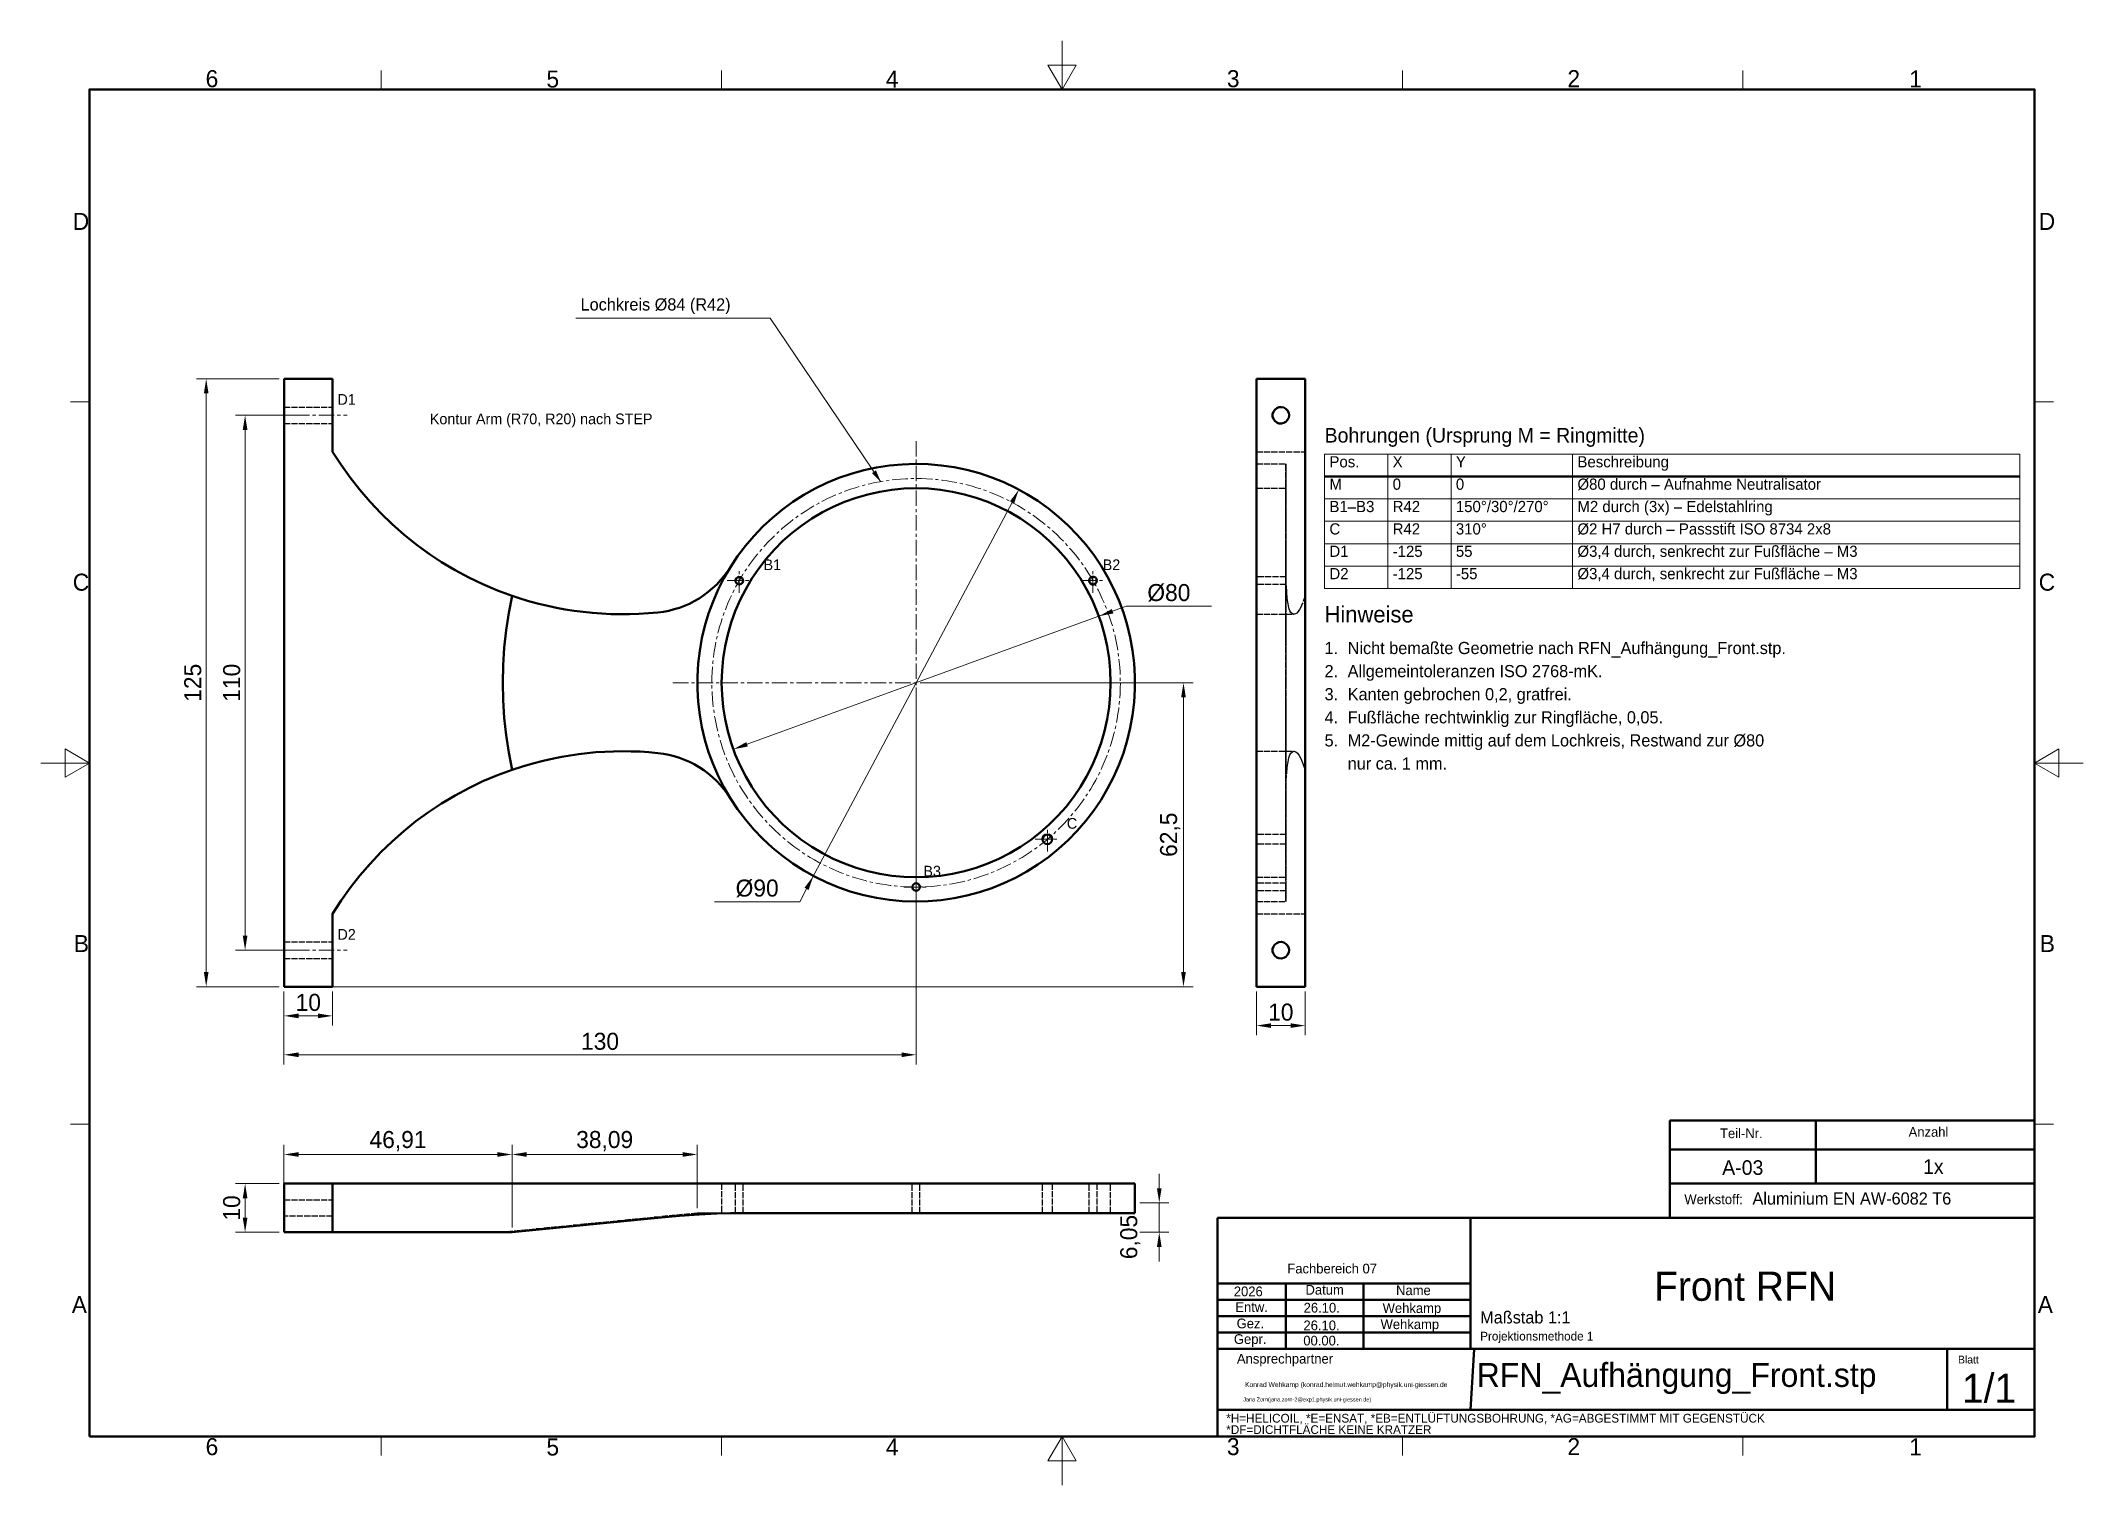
# Model space of a CAD drawing. Header units: metres. Extents: x 0 to 420, y 0 to 297.
import ezdxf
from ezdxf.enums import TextEntityAlignment as Align

# ---------------------------------------------------------------- set-up
doc = ezdxf.new("R2010")
doc.units = ezdxf.units.M
doc.linetypes.add('CENTER', pattern=[5.08, 3.175, -0.635, 0.635, -0.635])
doc.linetypes.add('DASHED', pattern=[1.524, 1.27, -0.254])
for name, color, linetype, lineweight in [('DUENN', 7, 'CONTINUOUS', 18), ('MASS', 7, 'CONTINUOUS', 18), ('MITTE', 7, 'CENTER', 18), ('RAHMEN', 7, 'CONTINUOUS', 50), ('SICHT', 7, 'CONTINUOUS', 50), ('TEXT', 7, 'CONTINUOUS', 25), ('VERDECKT', 7, 'DASHED', 25)]:
    doc.layers.add(name, color=color, linetype=linetype, lineweight=lineweight)
doc.dimstyles.new('ISO_HZ', dxfattribs={"dimtxt": 3.5, "dimasz": 3, "dimexe": 2, "dimexo": 1, "dimgap": 1, "dimtad": 1, "dimtxsty": 'Standard', "dimcen": 2.5, "dimclrd": 7, "dimclre": 7, "dimclrt": 7, "dimazin": 3, "dimtfac": 1, "dimtmove": 0, "dimatfit": 3, "dimlwd": 18, "dimlwe": 18})

msp = doc.modelspace()

# ---------------------------------------------------------------- texts
at = {"layer": 'TEXT'}
for s, height, p in [('Lochkreis %%c84 (R42)', 2.5, (111, 240.8)), ('D1', 2.2, (61, 221.5)), ('Kontur Arm (R70, R20) nach STEP', 2.2, (80.005, 217.5)), ('Bohrungen (Ursprung M = Ringmitte)', 3, (264, 213.5)), ('Pos.', 2.3, (265, 208.6)), ('X', 2.3, (278, 208.6)), ('Y', 2.3, (291, 208.6)), ('Beschreibung', 2.3, (316, 208.6)), ('M', 2.3, (265, 204)), ('0', 2.3, (278, 204)), ('0', 2.3, (291, 204)), ('%%c80 durch – Aufnahme Neutralisator', 2.3, (316, 204)), ('B1–B3', 2.3, (265, 199.4)), ('R42', 2.3, (278, 199.4)), ('150°/30°/270°', 2.3, (291, 199.4)), ('M2 durch (3x) – Edelstahlring', 2.3, (316, 199.4)), ('C', 2.3, (265, 194.8)), ('R42', 2.3, (278, 194.8)), ('310°', 2.3, (291, 194.8)), ('%%c2 H7 durch – Passstift ISO 8734 2x8', 2.3, (316, 194.8)), ('-125', 2.3, (278, 190.2)), ('%%c3,4 durch, senkrecht zur Fußfläche – M3', 2.3, (316, 190.2)), ('B1', 2.2, (148.627, 187.5)), ('B2', 2.2, (218.373, 187.5)), ('D1', 2.3, (265, 190.2)), ('55', 2.3, (291, 190.2)), ('D2', 2.3, (265, 185.6)), ('-125', 2.3, (278, 185.6)), ('-55', 2.3, (291, 185.6)), ('%%c3,4 durch, senkrecht zur Fußfläche – M3', 2.3, (316, 185.6)), ('C', 2.2, (210.997, 134.326)), ('B3', 2.2, (181.5, 124.5)), ('D2', 2.2, (61, 111.5)), ('Maßstab 1:1', 2.5, (296, 32.5)), ('Projektionsmethode 1', 1.8, (296, 29.2))]:
    msp.add_text(s, height=height, dxfattribs=at).set_placement(p, align=Align.BOTTOM_LEFT)
for s, height, p in [('Hinweise', 3.375, (264, 177.4)), ('1.', 2.5, (264, 170.9)), ('Nicht bemaßte Geometrie nach RFN_Aufhängung_Front.stp.', 2.5, (268.75, 170.9)), ('2.', 2.5, (264, 166.15)), ('Allgemeintoleranzen ISO 2768-mK.', 2.5, (268.75, 166.15)), ('3.', 2.5, (264, 161.4)), ('Kanten gebrochen 0,2, gratfrei.', 2.5, (268.75, 161.4)), ('4.', 2.5, (264, 156.65)), ('Fußfläche rechtwinklig zur Ringfläche, 0,05.', 2.5, (268.75, 156.65)), ('5.', 2.5, (264, 151.9)), ('M2-Gewinde mittig auf dem Lochkreis, Restwand zur %%c80', 2.5, (268.75, 151.9)), ('nur ca. 1 mm.', 2.5, (268.75, 147.15))]:
    msp.add_text(s, height=height, dxfattribs=at).set_placement(p)
at = {"layer": 'TEXT', "attachment_point": 1}
for s, insert, char_height in [('6', (33.883, 290.965), 3.5), ('5', (103.975, 290.9), 3.5), ('4', (173.779, 290.9), 3.5), ('3', (243.911, 290.974), 3.5), ('2', (313.939, 290.974), 3.5), ('1', (384.21, 290.911), 3.5), ('D', (6.568, 261.625), 3.5), ('D', (410.868, 261.625), 3.5), ('C', (6.559, 187.437), 3.5), ('C', (410.859, 187.437), 3.5), ('B', (6.782, 113.125), 3.5), ('B', (411.082, 113.125), 3.5), ('Teil-Nr.', (345.323, 73.355), 2), ('Anzahl', (384.103, 73.644), 2), ('A-03', (345.768, 66.806), 3), ('1x', (387.068, 67), 3), ('Werkstoff:', (337.994, 59.778), 2), ('Aluminium EN AW-6082 T6', (352, 60.2), 2.5), ('Fachbereich 07', (256.343, 45.537), 2), ('Front RFN', (331.746, 43.907), 6), ('A', (6.361, 38.875), 3.5), ('2026', (245.332, 40.844), 2), ('Datum', (260.074, 41.177), 2), ('Name', (278.698, 41.076), 2), ('A', (410.661, 38.875), 3.5), ('Entw.', (245.645, 37.614), 2), ('Gez.', (245.91, 34.253), 2), ('26.10.', (259.659, 33.854), 2), ('26.10.', (259.694, 37.488), 2), ('Wehkamp', (275.515, 34.089), 2), ('Wehkamp', (275.942, 37.409), 2), ('Gepr.', (245.351, 31.036), 2), ('00.00.', (259.625, 30.72), 2), ('Ansprechpartner', (245.973, 27.003), 2), ('RFN_Aufhängung_Front.stp', (295.297, 25.117), 4.91453), ('Blatt', (394.26, 26.62), 1.6), ('Konrad Wehkamp (konrad.helmut.wehkamp@physik.uni-giessen.de', (247.636, 21.186), 1), ('1/1', (395.075, 22.945), 6), ('Jana Zorn(jana.zorn-2@exp1.physik.uni-giessen.de)', (247.263, 18.031), 0.82), ('*H=HELICOIL, *E=ENSAT, *EB=ENTLÜFTUNGSBOHRUNG, *AG=ABGESTIMMT MIT GEGENSTÜCK', (243.778, 14.667), 1.8), ('*DF=DICHTFLÄCHE KEINE KRATZER', (243.778, 12.319), 1.8), ('6', (33.883, 9.665), 3.5), ('5', (103.975, 9.6), 3.5), ('4', (173.779, 9.6), 3.5), ('3', (243.911, 9.674), 3.5), ('2', (313.939, 9.674), 3.5), ('1', (384.21, 9.611), 3.5)]:
    msp.add_mtext(s, dxfattribs=dict(at, insert=insert, char_height=char_height))

# ---------------------------------------------------------------- blocks, each defined once
blk = doc.blocks.new('_CLOSEDFILLED')
at = {"color": 0, "linetype": 'BYBLOCK'}
blk.add_solid([(-1, 0.16), (0, 0), (-1, -0.16)], dxfattribs=at)
blk = doc.blocks.new('*D8')
at = {"color": 7, "lineweight": 18}
for p, q in [((230, 61.05), (230, 64.05)), ((226, 58.05), (232, 58.05)), ((230, 52), (230, 58.05)), ((226, 52), (232, 52)), ((230, 49), (230, 46))]:
    blk.add_line(p, q, dxfattribs=at)
at = {"layer": 'Defpoints'}
for p in [(225, 58.05), (225, 52), (230, 52)]:
    blk.add_point(p, dxfattribs=at)
at = {"layer": 'MASS', "color": 7, "xscale": 3, "yscale": 3}
for p, rotation in [((230, 58.05), 270), ((230, 52), 90)]:
    blk.add_blockref('_CLOSEDFILLED', p, dxfattribs=dict(at, rotation=rotation))
at = {"layer": 'MASS', "color": 7, "insert": (224.05, 51.02), "char_height": 3.5, "attachment_point": 5, "rotation": 90}
blk.add_mtext('6,05', dxfattribs=at)

# ---------------------------------------------------------------- dimensions: what is measured, and where the dimension line sits
at = {"layer": 'MASS'}
for base, p1, p2 in [((34.005, 102.5), (50, 102.5), (50, 227.5)), ((42.005, 110), (55, 110), (55, 220)), ((234.985, 102.5), (50, 102.5), (180, 165)), ((42.005, 52), (50.005, 52), (50.005, 62))]:
    msp.add_linear_dim(base=base, p1=p1, p2=p2, angle=90, dimstyle='ISO_HZ', override={"dimdec": 2, "dimlfac": 1}, dxfattribs=at).render()
for p1, p2, text in [((201.126, 204.733), (158.874, 125.267), '%%c90'), ((142.412, 151.319), (217.588, 178.681), '%%c80')]:
    msp.add_diameter_dim_2p(p1=p1, p2=p2, text=text, dimstyle='ISO_HZ', override={"dimtih": 0, "dimtoh": 1, "dimlfac": 1}, dxfattribs=at).render()
for base, p1, p2 in [((50, 88.5), (50, 102.5), (180, 165)), ((50, 96.5), (50, 102.5), (60, 102.5)), ((250, 94.5), (250, 102.5), (260, 102.5)), ((50, 68), (50, 52), (96.91, 52)), ((96.91, 68), (96.91, 52), (135, 55.95))]:
    msp.add_linear_dim(base=base, p1=p1, p2=p2, dimstyle='ISO_HZ', override={"dimdec": 2, "dimlfac": 1}, dxfattribs=at).render()
dim = msp.add_linear_dim(base=(230.005, 52), p1=(225.005, 52), p2=(225.005, 58.05), angle=90, dimstyle='ISO_HZ', override={"dimdec": 2, "dimlfac": 1}, dxfattribs=at)
dim.commit()
dim.dimension.update_dxf_attribs({"geometry": '*D8', "text_midpoint": (225.255, 55.025)})

# ---------------------------------------------------------------- linework, layer by layer
at = {"layer": 'DUENN'}
for p, q in [((264, 212), (407, 212)), ((264, 212), (264, 184.4)), ((277, 212), (277, 184.4)), ((290, 212), (290, 184.4)), ((315, 212), (315, 184.4)), ((407, 212), (407, 184.4)), ((264, 202.8), (407, 202.8)), ((264, 198.2), (407, 198.2)), ((264, 193.6), (407, 193.6)), ((264, 189), (407, 189)), ((264, 184.4), (407, 184.4))]:
    msp.add_line(p, q, dxfattribs=at)
for points in [[(210, 297), (210, 287), (207.113, 292), (212.887, 292), (210, 287)], [(70, 287), (70, 290.9)], [(140, 287), (140, 290.9)], [(280, 287), (280, 290.9)], [(350, 287), (350, 290.9)], [(10, 222.75), (6.1, 222.75)], [(410, 222.75), (413.9, 222.75)], [(0, 148.5), (10, 148.5), (5, 151.387), (5, 145.613), (10, 148.5)], [(420, 148.5), (410, 148.5), (415, 151.387), (415, 145.613), (410, 148.5)], [(10, 74.25), (6.1, 74.25)], [(410, 74.25), (413.9, 74.25)], [(70, 10), (70, 6.1)], [(140, 10), (140, 6.1)], [(210, 0), (210, 10), (207.113, 5), (212.887, 5), (210, 10)], [(280, 10), (280, 6.1)], [(350, 10), (350, 6.1)]]:
    msp.add_lwpolyline(points, dxfattribs=at)
at = {"layer": 'MASS'}
msp.add_lwpolyline([(172.707, 206.362), (150, 240), (110, 240)], dxfattribs=at)
msp.add_solid([(172.707, 206.362), (171.748, 208.671), (170.924, 208.115)], dxfattribs=at)
at = {"layer": 'MITTE'}
for p, q in [((47, 220), (63, 220)), ((180, 115), (180, 215)), ((141.127, 186), (146.127, 186)), ((143.627, 183.5), (143.627, 188.5)), ((213.873, 186), (218.873, 186)), ((216.373, 183.5), (216.373, 188.5)), ((130, 165), (230, 165)), ((206.997, 130.326), (206.997, 135.326)), ((204.497, 132.826), (209.497, 132.826)), ((177.5, 123), (182.5, 123)), ((180, 120.5), (180, 125.5)), ((47, 110), (63, 110))]:
    msp.add_line(p, q, dxfattribs=at)
msp.add_circle((180, 165), 42, dxfattribs=at)
at = {"layer": 'RAHMEN'}
for p, q in [((335, 55), (335, 75)), ((335, 75), (410, 75)), ((410, 75), (335, 75)), ((335, 75), (335, 69)), ((335, 75), (365, 75)), ((335, 62), (335, 75)), ((365, 75), (365, 62)), ((410, 75), (410, 55)), ((410, 69), (410, 75)), ((335, 62), (335, 69)), ((335, 69), (410, 69)), ((335, 69), (410, 69)), ((410, 69), (410, 62)), ((410, 62), (335, 62)), ((335, 62), (335, 55)), ((410, 62), (335, 62)), ((365, 62), (335, 62)), ((410, 55), (410, 62)), ((410, 55), (242, 55)), ((242, 55), (242, 10)), ((242, 55), (294, 55)), ((242, 41.5), (242, 55)), ((294, 28), (294, 55)), ((294, 55), (294, 41.5)), ((410, 55), (335, 55)), ((335, 55), (410, 55)), ((410, 10), (410, 55)), ((242, 41.5), (294, 41.5)), ((294, 41.5), (242, 41.5)), ((242, 41.5), (294, 41.5)), ((242, 28), (242, 41.5)), ((242, 41.5), (294, 41.5)), ((242, 38.125), (242, 41.5)), ((294, 38.125), (242, 38.125)), ((242, 38.125), (294, 38.125)), ((242, 34.75), (242, 38.125)), ((256, 28), (256, 41.5)), ((272, 28), (272, 41.5)), ((294, 41.5), (294, 28)), ((294, 41.5), (294, 38.125)), ((294, 38.125), (294, 34.75)), ((294, 34.75), (242, 34.75)), ((242, 34.75), (294, 34.75)), ((242, 31.375), (242, 34.75)), ((294, 34.75), (294, 31.375)), ((294, 31.375), (242, 31.375)), ((242, 31.375), (294, 31.375)), ((242, 28), (242, 31.375)), ((294, 31.375), (294, 28)), ((242, 28), (410, 28)), ((242, 28), (294, 28)), ((294, 28), (242, 28)), ((294, 28), (242, 28)), ((242, 28), (294, 28)), ((242, 15.5), (242, 28)), ((294.759, 27.954), (294, 15.5)), ((392, 15.5), (392, 28)), ((242, 15.5), (410, 15.5)), ((294, 15.5), (242, 15.5)), ((242, 10), (410, 10))]:
    msp.add_line(p, q, dxfattribs=at)
msp.add_lwpolyline([(10, 10), (10, 287), (410, 287), (410, 10), (10, 10)], dxfattribs=at)
at = {"layer": 'SICHT'}
msp.add_line((264, 207.4), (407, 207.4), dxfattribs=at)
for points in [[(50.005, 227.5), (50.005, 102.5)], [(60.005, 227.5), (50.005, 227.5)], [(60.005, 212.5), (60.005, 227.5)], [(250, 227.5), (250, 102.5)], [(250, 227.5), (260, 227.5)], [(260, 227.5), (260, 102.5)], [(256.7, 220), (256.624, 219.499), (256.405, 219.042), (256.06, 218.671), (255.621, 218.418), (255.127, 218.305), (254.622, 218.343), (254.15, 218.528), (253.754, 218.844), (253.468, 219.262), (253.319, 219.747), (253.319, 220.253), (253.468, 220.738), (253.754, 221.156), (254.15, 221.472), (254.622, 221.657), (255.127, 221.695), (255.621, 221.582), (256.06, 221.329), (256.405, 220.958), (256.624, 220.501), (256.7, 220)], [(96.909, 182.889), (93.891, 184.006), (90.928, 185.26), (88.026, 186.649), (85.191, 188.17), (82.428, 189.819), (79.745, 191.594), (77.145, 193.49), (74.636, 195.503), (72.222, 197.63), (69.908, 199.865), (67.699, 202.205), (65.6, 204.643), (63.615, 207.175), (61.749, 209.796), (60.005, 212.5)], [(141.799, 141.224), (143.279, 138.997), (144.888, 136.861), (146.621, 134.825), (148.472, 132.896), (150.434, 131.08), (152.501, 129.384), (154.664, 127.813), (156.918, 126.374), (159.252, 125.071), (161.66, 123.909), (164.133, 122.892), (166.662, 122.024), (169.238, 121.307), (171.851, 120.745), (174.494, 120.339), (177.156, 120.09), (179.828, 120), (182.501, 120.069), (185.165, 120.297), (187.811, 120.682), (190.429, 121.224), (193.01, 121.92), (195.546, 122.769), (198.026, 123.766), (200.443, 124.909), (202.788, 126.194), (205.053, 127.615), (207.229, 129.169), (209.309, 130.849), (211.285, 132.65), (213.151, 134.564), (214.9, 136.587), (216.526, 138.709), (218.023, 140.924), (219.386, 143.225), (220.609, 145.602), (221.69, 148.048), (222.623, 150.553), (223.406, 153.11), (224.035, 155.708), (224.509, 158.339), (224.826, 160.994), (224.985, 163.663), (224.985, 166.337), (224.826, 169.006), (224.509, 171.661), (224.035, 174.292), (223.406, 176.89), (222.623, 179.447), (221.69, 181.952), (220.609, 184.398), (219.386, 186.775), (218.023, 189.076), (216.526, 191.291), (214.9, 193.413), (213.151, 195.436), (211.285, 197.35), (209.309, 199.151), (207.229, 200.831), (205.053, 202.385), (202.788, 203.806), (200.443, 205.091), (198.026, 206.234), (195.546, 207.231), (193.01, 208.08), (190.429, 208.776), (187.811, 209.318), (185.165, 209.703), (182.501, 209.931), (179.828, 210), (177.156, 209.91), (174.494, 209.661), (171.851, 209.255), (169.238, 208.693), (166.662, 207.976), (164.133, 207.108), (161.66, 206.091), (159.252, 204.929), (156.918, 203.626), (154.664, 202.187), (152.501, 200.616), (150.434, 198.92), (148.472, 197.104), (146.621, 195.175), (144.888, 193.139), (143.279, 191.003), (141.799, 188.776)], [(220.005, 165), (219.926, 162.488), (219.689, 159.987), (219.296, 157.505), (218.748, 155.052), (218.047, 152.639), (217.196, 150.275), (216.198, 147.969), (215.057, 145.73), (213.778, 143.567), (212.366, 141.489), (210.825, 139.503), (209.164, 137.618), (207.387, 135.841), (205.502, 134.179), (203.516, 132.639), (201.438, 131.227), (199.275, 129.948), (197.036, 128.807), (194.73, 127.809), (192.366, 126.958), (189.952, 126.257), (187.5, 125.709), (185.018, 125.315), (182.517, 125.079), (180.005, 125), (177.493, 125.079), (174.992, 125.315), (172.51, 125.709), (170.057, 126.257), (167.644, 126.958), (165.28, 127.809), (162.974, 128.807), (160.735, 129.948), (158.572, 131.227), (156.493, 132.639), (154.508, 134.179), (152.623, 135.841), (150.846, 137.618), (149.184, 139.503), (147.644, 141.489), (146.232, 143.567), (144.953, 145.73), (143.812, 147.969), (142.814, 150.275), (141.963, 152.639), (141.262, 155.052), (140.713, 157.505), (140.32, 159.987), (140.084, 162.488), (140.005, 165), (140.084, 167.512), (140.32, 170.013), (140.713, 172.495), (141.262, 174.948), (141.963, 177.361), (142.814, 179.725), (143.812, 182.031), (144.953, 184.27), (146.232, 186.433), (147.644, 188.511), (149.184, 190.497), (150.846, 192.382), (152.623, 194.159), (154.508, 195.821), (156.493, 197.361), (158.572, 198.773), (160.735, 200.052), (162.974, 201.193), (165.28, 202.191), (167.644, 203.042), (170.057, 203.743), (172.51, 204.291), (174.992, 204.685), (177.493, 204.921), (180.005, 205), (182.517, 204.921), (185.018, 204.685), (187.5, 204.291), (189.952, 203.743), (192.366, 203.042), (194.73, 202.191), (197.036, 201.193), (199.275, 200.052), (201.438, 198.773), (203.516, 197.361), (205.502, 195.821), (207.387, 194.159), (209.164, 192.382), (210.825, 190.497), (212.366, 188.511), (213.778, 186.433), (215.057, 184.27), (216.198, 182.031), (217.196, 179.725), (218.047, 177.361), (218.748, 174.948), (219.296, 172.495), (219.689, 170.013), (219.926, 167.512), (220.005, 165)], [(126.872, 179.449), (128.022, 179.603), (129.155, 179.822), (130.261, 180.101), (131.332, 180.435), (132.36, 180.82), (133.365, 181.263), (134.366, 181.773), (135.355, 182.348), (136.32, 182.984), (137.254, 183.68), (138.146, 184.432), (138.99, 185.234), (139.782, 186.079), (140.517, 186.957), (141.191, 187.859), (141.799, 188.776)], [(141.799, 188.776), (140.472, 186.498), (139.281, 184.146), (138.23, 181.728), (137.322, 179.253), (136.56, 176.729), (135.948, 174.164), (135.487, 171.569), (135.179, 168.95), (135.024, 166.318), (135.024, 163.682), (135.179, 161.05), (135.487, 158.431), (135.948, 155.836), (136.56, 153.271), (137.322, 150.747), (138.23, 148.272), (139.281, 145.854), (140.472, 143.502), (141.799, 141.224)], [(143.24, 186.679), (143.573, 186.781), (143.918, 186.729), (144.206, 186.533), (144.381, 186.231), (144.407, 185.883), (144.279, 185.559), (144.024, 185.321), (143.69, 185.219), (143.346, 185.271), (143.057, 185.467), (142.883, 185.769), (142.857, 186.117), (142.984, 186.441), (143.24, 186.679)], [(217.161, 186), (217.084, 185.66), (216.866, 185.387), (216.552, 185.236), (216.204, 185.236), (215.889, 185.387), (215.672, 185.66), (215.594, 186), (215.672, 186.34), (215.889, 186.613), (216.204, 186.764), (216.552, 186.764), (216.866, 186.613), (217.084, 186.34), (217.161, 186)], [(96.909, 182.889), (96.225, 179.35), (95.692, 175.785), (95.31, 172.201), (95.081, 168.604), (95.005, 165), (95.081, 161.396), (95.31, 157.799), (95.692, 154.215), (96.225, 150.65), (96.909, 147.111)], [(96.909, 182.889), (98.746, 182.286), (100.581, 181.738), (102.411, 181.245), (104.229, 180.808), (106.034, 180.424), (107.855, 180.087), (109.698, 179.797), (111.56, 179.554), (113.439, 179.36), (115.334, 179.216), (117.24, 179.123), (119.157, 179.082), (121.08, 179.094), (123.009, 179.159), (124.94, 179.277), (126.872, 179.449)], [(60.005, 117.5), (61.749, 120.204), (63.615, 122.825), (65.6, 125.357), (67.699, 127.795), (69.908, 130.135), (72.222, 132.37), (74.636, 134.497), (77.145, 136.51), (79.745, 138.406), (82.428, 140.181), (85.191, 141.83), (88.026, 143.351), (90.928, 144.74), (93.891, 145.994), (96.909, 147.111)], [(126.872, 150.551), (125.046, 150.715), (123.219, 150.831), (121.395, 150.899), (119.575, 150.92), (117.76, 150.894), (115.953, 150.82), (114.157, 150.7), (112.373, 150.536), (110.603, 150.327), (108.85, 150.076), (107.115, 149.782), (105.401, 149.447), (103.297, 148.974), (101.176, 148.428), (99.044, 147.807), (96.909, 147.111)], [(141.799, 141.224), (141.191, 142.141), (140.517, 143.043), (139.782, 143.921), (138.99, 144.766), (138.146, 145.568), (137.254, 146.32), (136.32, 147.016), (135.355, 147.652), (134.366, 148.227), (133.365, 148.737), (132.36, 149.18), (131.332, 149.565), (130.261, 149.899), (129.155, 150.178), (128.022, 150.397), (126.872, 150.551)], [(208.002, 132.826), (207.926, 132.443), (207.709, 132.119), (207.385, 131.902), (207.002, 131.826), (206.619, 131.902), (206.295, 132.119), (206.078, 132.443), (206.002, 132.826), (206.078, 133.209), (206.295, 133.533), (206.619, 133.75), (207.002, 133.826), (207.385, 133.75), (207.709, 133.533), (207.926, 133.209), (208.002, 132.826)], [(179.613, 122.321), (179.358, 122.559), (179.23, 122.883), (179.256, 123.231), (179.431, 123.533), (179.719, 123.729), (180.063, 123.781), (180.397, 123.679), (180.652, 123.441), (180.78, 123.117), (180.754, 122.769), (180.579, 122.467), (180.291, 122.271), (179.946, 122.219), (179.613, 122.321)], [(60.005, 102.5), (60.005, 117.5)], [(256.7, 110), (256.624, 109.499), (256.405, 109.042), (256.06, 108.671), (255.621, 108.418), (255.127, 108.305), (254.622, 108.343), (254.15, 108.528), (253.754, 108.844), (253.468, 109.262), (253.319, 109.747), (253.319, 110.253), (253.468, 110.738), (253.754, 111.156), (254.15, 111.472), (254.622, 111.657), (255.127, 111.695), (255.621, 111.582), (256.06, 111.329), (256.405, 110.958), (256.624, 110.501), (256.7, 110)], [(50.005, 102.5), (60.005, 102.5)], [(250, 102.5), (260, 102.5)], [(50.005, 62), (50.005, 52)], [(60.005, 62), (50.005, 62)], [(126.872, 62), (121.265, 62), (115.649, 62), (110.058, 62), (104.53, 62), (99.099, 62), (93.801, 62), (88.669, 62), (83.738, 62), (79.037, 62), (74.599, 62), (70.451, 62), (66.619, 62), (63.13, 62), (60.005, 62)], [(60.005, 62), (60.005, 52)], [(141.799, 62), (141.076, 62), (140.284, 62), (139.426, 62), (138.506, 62), (137.529, 62), (136.497, 62), (135.417, 62), (134.291, 62), (133.125, 62), (131.924, 62), (130.693, 62), (129.437, 62), (128.161, 62), (126.872, 62)], [(225.005, 62), (224.24, 62), (221.971, 62), (218.276, 62), (213.28, 62), (207.153, 62), (200.102, 62), (192.369, 62), (184.215, 62), (175.918, 62), (167.76, 62), (160.019, 62), (152.956, 62), (146.814, 62), (141.799, 62)], [(225.005, 62), (225.005, 55.95)], [(96.909, 52), (111.56, 53.484), (126.872, 54.956)], [(126.872, 54.956), (131.332, 55.351), (135.355, 55.663), (138.99, 55.877), (141.799, 55.95)], [(225.005, 55.95), (224.24, 55.95), (221.971, 55.95), (218.276, 55.95), (213.28, 55.95), (207.153, 55.95), (200.102, 55.95), (192.369, 55.95), (184.215, 55.95), (175.918, 55.95), (167.76, 55.95), (160.019, 55.95), (152.956, 55.95), (146.814, 55.95), (141.799, 55.95)], [(60.005, 52), (50.005, 52)], [(96.909, 52), (93.678, 52), (90.51, 52), (87.413, 52), (84.394, 52), (81.461, 52), (78.62, 52), (75.879, 52), (73.244, 52), (70.722, 52), (68.319, 52), (66.04, 52), (63.891, 52), (61.878, 52), (60.005, 52)]]:
    msp.add_lwpolyline(points, dxfattribs=at)
at = {"layer": 'VERDECKT'}
for points in [[(50.005, 227.5), (50.005, 102.5)], [(60.005, 227.5), (50.005, 227.5)], [(60.005, 212.5), (60.005, 227.5)], [(250, 227.5), (260, 227.5)], [(250, 212.5), (250, 227.5)], [(260, 212.5), (260, 227.5)], [(50.005, 218.3), (50.005, 218.343), (50.005, 218.468), (50.005, 218.671), (50.005, 218.94), (50.005, 219.262), (50.005, 219.622), (50.005, 220), (50.005, 220.378), (50.005, 220.738), (50.005, 221.06), (50.005, 221.329), (50.005, 221.532), (50.005, 221.657), (50.005, 221.7)], [(50.005, 221.7), (50.005, 221.689), (50.005, 221.657), (50.005, 221.605), (50.005, 221.532), (50.005, 221.439), (50.005, 221.329), (50.005, 221.202), (50.005, 221.06), (50.005, 220.904), (50.005, 220.738), (50.005, 220.561), (50.005, 220.378), (50.005, 220.19), (50.005, 220)], [(50.005, 221.7), (60.005, 221.7)], [(50.005, 220), (50.005, 219.81), (50.005, 219.622), (50.005, 219.439), (50.005, 219.262), (50.005, 219.096), (50.005, 218.94), (50.005, 218.798), (50.005, 218.671), (50.005, 218.561), (50.005, 218.468), (50.005, 218.395), (50.005, 218.343), (50.005, 218.311), (50.005, 218.3)], [(60.005, 220), (60.005, 220.19), (60.005, 220.378), (60.005, 220.561), (60.005, 220.738), (60.005, 220.904), (60.005, 221.06), (60.005, 221.202), (60.005, 221.329), (60.005, 221.439), (60.005, 221.532), (60.005, 221.605), (60.005, 221.657), (60.005, 221.689), (60.005, 221.7)], [(60.005, 221.7), (60.005, 221.657), (60.005, 221.532), (60.005, 221.329), (60.005, 221.06), (60.005, 220.738), (60.005, 220.378), (60.005, 220), (60.005, 219.622), (60.005, 219.262), (60.005, 218.94), (60.005, 218.671), (60.005, 218.468), (60.005, 218.343), (60.005, 218.3)], [(60.005, 218.3), (60.005, 218.311), (60.005, 218.343), (60.005, 218.395), (60.005, 218.468), (60.005, 218.561), (60.005, 218.671), (60.005, 218.798), (60.005, 218.94), (60.005, 219.096), (60.005, 219.262), (60.005, 219.439), (60.005, 219.622), (60.005, 219.81), (60.005, 220)], [(256.7, 220), (256.624, 220.501), (256.405, 220.958), (256.06, 221.329), (255.621, 221.582), (255.127, 221.695), (254.622, 221.657), (254.15, 221.472), (253.754, 221.156), (253.468, 220.738), (253.319, 220.253), (253.319, 219.747), (253.468, 219.262), (253.754, 218.844), (254.15, 218.528), (254.622, 218.343), (255.127, 218.305), (255.621, 218.418), (256.06, 218.671), (256.405, 219.042), (256.624, 219.499), (256.7, 220)], [(50.005, 218.3), (60.005, 218.3)], [(126.872, 179.449), (123.605, 179.189), (120.329, 179.083), (117.052, 179.129), (113.781, 179.329), (110.522, 179.682), (107.284, 180.187), (104.073, 180.843), (100.896, 181.649), (97.761, 182.602), (94.673, 183.701), (91.641, 184.944), (88.669, 186.327), (85.766, 187.847), (82.937, 189.502), (80.189, 191.288), (77.527, 193.2), (74.958, 195.234), (72.487, 197.387), (70.119, 199.653), (67.86, 202.027), (65.714, 204.504), (63.687, 207.079), (61.782, 209.747), (60.005, 212.5)], [(250, 212.5), (260, 212.5)], [(250, 179.08), (250, 179.266), (250, 179.823), (250, 180.748), (250, 182.037), (250, 183.682), (250, 185.674), (250, 188.004), (250, 190.658), (250, 193.623), (250, 196.882), (250, 200.419), (250, 204.215), (250, 208.249), (250, 212.5)], [(250, 210), (250, 209.882), (250, 209.529), (250, 208.942), (250, 208.124), (250, 207.081), (250, 205.816), (250, 204.338), (250, 202.653), (250, 200.771), (250, 198.701), (250, 196.455), (250, 194.043), (250, 191.479), (250, 188.776)], [(250, 210), (256.05, 210)], [(256.05, 210), (256.05, 209.882), (256.05, 209.529), (256.05, 208.942), (256.05, 208.124), (256.05, 207.081), (256.05, 205.816), (256.05, 204.338), (256.05, 202.653), (256.05, 200.771), (256.05, 198.701), (256.05, 196.455), (256.05, 194.043), (256.05, 191.479), (256.05, 188.776)], [(260, 182.889), (260, 184.091), (260, 185.45), (260, 186.964), (260, 188.628), (260, 190.439), (260, 192.392), (260, 194.482), (260, 196.705), (260, 199.055), (260, 201.526), (260, 204.113), (260, 206.808), (260, 209.606), (260, 212.5)], [(141.799, 141.224), (143.279, 138.997), (144.888, 136.861), (146.621, 134.825), (148.472, 132.896), (150.434, 131.08), (152.501, 129.384), (154.664, 127.813), (156.918, 126.374), (159.252, 125.071), (161.66, 123.909), (164.133, 122.892), (166.662, 122.024), (169.238, 121.307), (171.851, 120.745), (174.494, 120.339), (177.156, 120.09), (179.828, 120), (182.501, 120.069), (185.165, 120.297), (187.811, 120.682), (190.429, 121.224), (193.01, 121.92), (195.546, 122.769), (198.026, 123.766), (200.443, 124.909), (202.788, 126.194), (205.053, 127.615), (207.229, 129.169), (209.309, 130.849), (211.285, 132.65), (213.151, 134.564), (214.9, 136.587), (216.526, 138.709), (218.023, 140.924), (219.386, 143.225), (220.609, 145.602), (221.69, 148.048), (222.623, 150.553), (223.406, 153.11), (224.035, 155.708), (224.509, 158.339), (224.826, 160.994), (224.985, 163.663), (224.985, 166.337), (224.826, 169.006), (224.509, 171.661), (224.035, 174.292), (223.406, 176.89), (222.623, 179.447), (221.69, 181.952), (220.609, 184.398), (219.386, 186.775), (218.023, 189.076), (216.526, 191.291), (214.9, 193.413), (213.151, 195.436), (211.285, 197.35), (209.309, 199.151), (207.229, 200.831), (205.053, 202.385), (202.788, 203.806), (200.443, 205.091), (198.026, 206.234), (195.546, 207.231), (193.01, 208.08), (190.429, 208.776), (187.811, 209.318), (185.165, 209.703), (182.501, 209.931), (179.828, 210), (177.156, 209.91), (174.494, 209.661), (171.851, 209.255), (169.238, 208.693), (166.662, 207.976), (164.133, 207.108), (161.66, 206.091), (159.252, 204.929), (156.918, 203.626), (154.664, 202.187), (152.501, 200.616), (150.434, 198.92), (148.472, 197.104), (146.621, 195.175), (144.888, 193.139), (143.279, 191.003), (141.799, 188.776)], [(250, 120), (250, 121.128), (250, 124.456), (250, 129.818), (250, 136.943), (250, 145.475), (250, 154.987), (250, 165), (250, 175.013), (250, 184.525), (250, 193.057), (250, 200.182), (250, 205.544), (250, 208.872), (250, 210)], [(256.05, 120), (256.05, 121.128), (256.05, 124.456), (256.05, 129.818), (256.05, 136.943), (256.05, 145.475), (256.05, 154.987), (256.05, 165), (256.05, 175.013), (256.05, 184.525), (256.05, 193.057), (256.05, 200.182), (256.05, 205.544), (256.05, 208.872), (256.05, 210)], [(220.005, 165), (219.926, 162.488), (219.689, 159.987), (219.296, 157.505), (218.748, 155.052), (218.047, 152.639), (217.196, 150.275), (216.198, 147.969), (215.057, 145.73), (213.778, 143.567), (212.366, 141.489), (210.825, 139.503), (209.164, 137.618), (207.387, 135.841), (205.502, 134.179), (203.516, 132.639), (201.438, 131.227), (199.275, 129.948), (197.036, 128.807), (194.73, 127.809), (192.366, 126.958), (189.952, 126.257), (187.5, 125.709), (185.018, 125.315), (182.517, 125.079), (180.005, 125), (177.493, 125.079), (174.992, 125.315), (172.51, 125.709), (170.057, 126.257), (167.644, 126.958), (165.28, 127.809), (162.974, 128.807), (160.735, 129.948), (158.572, 131.227), (156.493, 132.639), (154.508, 134.179), (152.623, 135.841), (150.846, 137.618), (149.184, 139.503), (147.644, 141.489), (146.232, 143.567), (144.953, 145.73), (143.812, 147.969), (142.814, 150.275), (141.963, 152.639), (141.262, 155.052), (140.713, 157.505), (140.32, 159.987), (140.084, 162.488), (140.005, 165), (140.084, 167.512), (140.32, 170.013), (140.713, 172.495), (141.262, 174.948), (141.963, 177.361), (142.814, 179.725), (143.812, 182.031), (144.953, 184.27), (146.232, 186.433), (147.644, 188.511), (149.184, 190.497), (150.846, 192.382), (152.623, 194.159), (154.508, 195.821), (156.493, 197.361), (158.572, 198.773), (160.735, 200.052), (162.974, 201.193), (165.28, 202.191), (167.644, 203.042), (170.057, 203.743), (172.51, 204.291), (174.992, 204.685), (177.493, 204.921), (180.005, 205), (182.517, 204.921), (185.018, 204.685), (187.5, 204.291), (189.952, 203.743), (192.366, 203.042), (194.73, 202.191), (197.036, 201.193), (199.275, 200.052), (201.438, 198.773), (203.516, 197.361), (205.502, 195.821), (207.387, 194.159), (209.164, 192.382), (210.825, 190.497), (212.366, 188.511), (213.778, 186.433), (215.057, 184.27), (216.198, 182.031), (217.196, 179.725), (218.047, 177.361), (218.748, 174.948), (219.296, 172.495), (219.689, 170.013), (219.926, 167.512), (220.005, 165)], [(250, 125), (250, 126.003), (250, 128.961), (250, 133.727), (250, 140.06), (250, 147.645), (250, 156.099), (250, 165), (250, 173.901), (250, 182.355), (250, 189.94), (250, 196.273), (250, 201.039), (250, 203.997), (250, 205)], [(250, 205), (250, 204.748), (250, 203.997), (250, 202.755), (250, 201.039), (250, 198.869), (250, 196.273), (250, 193.284), (250, 189.94), (250, 186.281), (250, 182.355), (250, 178.211), (250, 173.901), (250, 169.479), (250, 165)], [(250, 205), (256.05, 205)], [(256.05, 125), (256.05, 126.003), (256.05, 128.961), (256.05, 133.727), (256.05, 140.06), (256.05, 147.645), (256.05, 156.099), (256.05, 165), (256.05, 173.901), (256.05, 182.355), (256.05, 189.94), (256.05, 196.273), (256.05, 201.039), (256.05, 203.997), (256.05, 205)], [(256.05, 205), (256.05, 204.748), (256.05, 203.997), (256.05, 202.755), (256.05, 201.039), (256.05, 198.869), (256.05, 196.273), (256.05, 193.284), (256.05, 189.94), (256.05, 186.281), (256.05, 182.355), (256.05, 178.211), (256.05, 173.901), (256.05, 169.479), (256.05, 165)], [(141.799, 188.776), (140.866, 187.408), (139.824, 186.12), (138.678, 184.924), (137.437, 183.827), (136.11, 182.836), (134.705, 181.958), (133.233, 181.2), (131.702, 180.566), (130.125, 180.06), (128.511, 179.687), (126.872, 179.449)], [(143.24, 186.679), (142.984, 186.441), (142.857, 186.117), (142.883, 185.769), (143.057, 185.467), (143.346, 185.271), (143.69, 185.219), (144.024, 185.321), (144.279, 185.559), (144.407, 185.883), (144.381, 186.231), (144.206, 186.533), (143.918, 186.729), (143.573, 186.781), (143.24, 186.679)], [(217.161, 186), (217.084, 186.34), (216.866, 186.613), (216.552, 186.764), (216.204, 186.764), (215.889, 186.613), (215.672, 186.34), (215.594, 186), (215.672, 185.66), (215.889, 185.387), (216.204, 185.236), (216.552, 185.236), (216.866, 185.387), (217.084, 185.66), (217.161, 186)], [(250, 188.776), (250, 187.694), (250, 186.661), (250, 185.682), (250, 184.761), (250, 183.902), (250, 183.108), (250, 182.382), (250, 181.729), (250, 181.15), (250, 180.648), (250, 180.226), (250, 179.884), (250, 179.625), (250, 179.449)], [(250, 185.216), (250, 185.236), (250, 185.294), (250, 185.387), (250, 185.511), (250, 185.66), (250, 185.826), (250, 186), (250, 186.174), (250, 186.34), (250, 186.489), (250, 186.613), (250, 186.706), (250, 186.764), (250, 186.784)], [(250, 186.784), (250, 186.783), (250, 186.781), (250, 186.779), (250, 186.775), (250, 186.77), (250, 186.764), (250, 186.757), (250, 186.749), (250, 186.74), (250, 186.729), (250, 186.718), (250, 186.706), (250, 186.693), (250, 186.679)], [(250, 186), (250, 186.088), (250, 186.174), (250, 186.259), (250, 186.34), (250, 186.417), (250, 186.489), (250, 186.554), (250, 186.613), (250, 186.663), (250, 186.706), (250, 186.74), (250, 186.764), (250, 186.779), (250, 186.784)], [(250, 186.784), (250, 186.764), (250, 186.706), (250, 186.613), (250, 186.489), (250, 186.34), (250, 186.174), (250, 186), (250, 185.826), (250, 185.66), (250, 185.511), (250, 185.387), (250, 185.294), (250, 185.236), (250, 185.216)], [(256.05, 186.784), (250, 186.784)], [(256.05, 186.784), (250, 186.784)], [(250, 186.679), (250, 186.594), (250, 186.489), (250, 186.366), (250, 186.231), (250, 186.088), (250, 185.941), (250, 185.797), (250, 185.66), (250, 185.535), (250, 185.426), (250, 185.337), (250, 185.271), (250, 185.23), (250, 185.216)], [(250, 185.216), (250, 185.221), (250, 185.236), (250, 185.26), (250, 185.294), (250, 185.337), (250, 185.387), (250, 185.446), (250, 185.511), (250, 185.583), (250, 185.66), (250, 185.741), (250, 185.826), (250, 185.912), (250, 186)], [(256.05, 185.216), (250, 185.216)], [(256.05, 185.216), (250, 185.216)], [(257.044, 179.449), (256.837, 179.822), (256.649, 180.435), (256.484, 181.263), (256.337, 182.348), (256.213, 183.68), (256.123, 185.234), (256.05, 188.776)], [(256.05, 188.776), (256.05, 185.666), (256.05, 182.425), (256.05, 179.074), (256.05, 175.634), (256.05, 172.127), (256.05, 168.575), (256.05, 165), (256.05, 161.425), (256.05, 157.873), (256.05, 154.366), (256.05, 150.926), (256.05, 147.575), (256.05, 144.334), (256.05, 141.224)], [(256.05, 186.679), (256.05, 186.693), (256.05, 186.706), (256.05, 186.718), (256.05, 186.729), (256.05, 186.74), (256.05, 186.749), (256.05, 186.757), (256.05, 186.764), (256.05, 186.77), (256.05, 186.775), (256.05, 186.779), (256.05, 186.781), (256.05, 186.783), (256.05, 186.784)], [(256.05, 186.784), (256.05, 186.764), (256.05, 186.706), (256.05, 186.613), (256.05, 186.489), (256.05, 186.34), (256.05, 186.174), (256.05, 186), (256.05, 185.826), (256.05, 185.66), (256.05, 185.511), (256.05, 185.387), (256.05, 185.294), (256.05, 185.236), (256.05, 185.216)], [(256.05, 185.216), (256.05, 185.236), (256.05, 185.294), (256.05, 185.387), (256.05, 185.511), (256.05, 185.66), (256.05, 185.826), (256.05, 186), (256.05, 186.174), (256.05, 186.34), (256.05, 186.489), (256.05, 186.613), (256.05, 186.706), (256.05, 186.764), (256.05, 186.784)], [(256.05, 186.784), (256.05, 186.779), (256.05, 186.764), (256.05, 186.74), (256.05, 186.706), (256.05, 186.663), (256.05, 186.613), (256.05, 186.554), (256.05, 186.489), (256.05, 186.417), (256.05, 186.34), (256.05, 186.259), (256.05, 186.174), (256.05, 186.088), (256.05, 186)], [(256.05, 185.216), (256.05, 185.23), (256.05, 185.271), (256.05, 185.337), (256.05, 185.426), (256.05, 185.535), (256.05, 185.66), (256.05, 185.797), (256.05, 185.941), (256.05, 186.088), (256.05, 186.231), (256.05, 186.366), (256.05, 186.489), (256.05, 186.594), (256.05, 186.679)], [(256.05, 186), (256.05, 185.912), (256.05, 185.826), (256.05, 185.741), (256.05, 185.66), (256.05, 185.583), (256.05, 185.511), (256.05, 185.446), (256.05, 185.387), (256.05, 185.337), (256.05, 185.294), (256.05, 185.26), (256.05, 185.236), (256.05, 185.221), (256.05, 185.216)], [(260, 182.889), (259.422, 181.213), (259.14, 180.57), (258.86, 180.045), (258.577, 179.629), (258.292, 179.326), (258.007, 179.142), (257.723, 179.08)], [(260, 182.889), (260, 180.364), (260, 177.825), (260, 175.274), (260, 172.714), (260, 170.147), (260, 167.574), (260, 165), (260, 162.426), (260, 159.853), (260, 157.286), (260, 154.726), (260, 152.175), (260, 149.636), (260, 147.111)], [(250, 179.449), (250, 179.398), (250, 179.351), (250, 179.308), (250, 179.268), (250, 179.233), (250, 179.2), (250, 179.172), (250, 179.148), (250, 179.127), (250, 179.11), (250, 179.097), (250, 179.087), (250, 179.082), (250, 179.08)], [(250, 179.08), (257.723, 179.08)], [(257.723, 179.08), (257.551, 179.103), (257.38, 179.172), (257.044, 179.449)], [(250, 165), (250, 160.521), (250, 156.099), (250, 151.789), (250, 147.645), (250, 143.719), (250, 140.06), (250, 136.716), (250, 133.727), (250, 131.131), (250, 128.961), (250, 127.245), (250, 126.003), (250, 125.252), (250, 125)], [(256.05, 165), (256.05, 160.521), (256.05, 156.099), (256.05, 151.789), (256.05, 147.645), (256.05, 143.719), (256.05, 140.06), (256.05, 136.716), (256.05, 133.727), (256.05, 131.131), (256.05, 128.961), (256.05, 127.245), (256.05, 126.003), (256.05, 125.252), (256.05, 125)], [(60.005, 117.5), (61.782, 120.253), (63.687, 122.921), (65.714, 125.496), (67.86, 127.973), (70.119, 130.347), (72.487, 132.613), (74.958, 134.766), (77.527, 136.8), (80.189, 138.712), (82.937, 140.498), (85.766, 142.153), (88.669, 143.673), (91.641, 145.056), (94.673, 146.299), (97.761, 147.398), (100.896, 148.351), (104.073, 149.157), (107.284, 149.813), (110.522, 150.318), (113.781, 150.671), (117.052, 150.871), (120.329, 150.917), (123.605, 150.811), (126.872, 150.551)], [(126.872, 150.551), (128.511, 150.313), (130.125, 149.94), (131.702, 149.434), (133.233, 148.8), (134.705, 148.042), (136.11, 147.164), (137.437, 146.173), (138.678, 145.076), (139.824, 143.88), (140.866, 142.592), (141.799, 141.224)], [(250, 117.5), (250, 121.751), (250, 125.785), (250, 129.581), (250, 133.118), (250, 136.377), (250, 139.342), (250, 141.996), (250, 144.326), (250, 146.318), (250, 147.963), (250, 149.252), (250, 150.177), (250, 150.734), (250, 150.92)], [(250, 150.92), (250, 150.918), (250, 150.913), (250, 150.903), (250, 150.89), (250, 150.873), (250, 150.852), (250, 150.828), (250, 150.8), (250, 150.767), (250, 150.732), (250, 150.692), (250, 150.649), (250, 150.602), (250, 150.551)], [(250, 150.92), (257.723, 150.92)], [(250, 150.551), (250, 150.375), (250, 150.116), (250, 149.774), (250, 149.352), (250, 148.85), (250, 148.271), (250, 147.618), (250, 146.892), (250, 146.098), (250, 145.239), (250, 144.318), (250, 143.339), (250, 142.306), (250, 141.224)], [(256.05, 141.224), (256.123, 144.766), (256.213, 146.32), (256.337, 147.652), (256.484, 148.737), (256.649, 149.565), (256.837, 150.178), (257.044, 150.551)], [(257.044, 150.551), (257.38, 150.828), (257.551, 150.897), (257.723, 150.92)], [(257.723, 150.92), (257.733, 150.92), (257.909, 150.894), (258.084, 150.82), (258.436, 150.536), (258.786, 150.076), (259.132, 149.447), (259.561, 148.428), (260, 147.111)], [(260, 117.5), (260, 120.394), (260, 123.192), (260, 125.887), (260, 128.474), (260, 130.945), (260, 133.295), (260, 135.518), (260, 137.608), (260, 139.561), (260, 141.372), (260, 143.036), (260, 144.55), (260, 145.909), (260, 147.111)], [(250, 141.224), (250, 138.521), (250, 135.957), (250, 133.545), (250, 131.299), (250, 129.229), (250, 127.347), (250, 125.662), (250, 124.184), (250, 122.919), (250, 121.876), (250, 121.058), (250, 120.471), (250, 120.118), (250, 120)], [(256.05, 141.224), (256.05, 138.521), (256.05, 135.957), (256.05, 133.545), (256.05, 131.299), (256.05, 129.229), (256.05, 127.347), (256.05, 125.662), (256.05, 124.184), (256.05, 122.919), (256.05, 121.876), (256.05, 121.058), (256.05, 120.471), (256.05, 120.118), (256.05, 120)], [(208.002, 132.826), (207.926, 133.209), (207.709, 133.533), (207.385, 133.75), (207.002, 133.826), (206.619, 133.75), (206.295, 133.533), (206.078, 133.209), (206.002, 132.826), (206.078, 132.443), (206.295, 132.119), (206.619, 131.902), (207.002, 131.826), (207.385, 131.902), (207.709, 132.119), (207.926, 132.443), (208.002, 132.826)], [(250, 132.826), (250, 132.938), (250, 133.049), (250, 133.156), (250, 133.26), (250, 133.358), (250, 133.45), (250, 133.533), (250, 133.608), (250, 133.673), (250, 133.727), (250, 133.77), (250, 133.801), (250, 133.82), (250, 133.826)], [(250, 133.826), (250, 133.801), (250, 133.727), (250, 133.608), (250, 133.45), (250, 133.26), (250, 133.049), (250, 132.826), (250, 132.604), (250, 132.392), (250, 132.203), (250, 132.044), (250, 131.925), (250, 131.851), (250, 131.826)], [(256.05, 133.826), (250, 133.826)], [(250, 131.826), (250, 131.832), (250, 131.851), (250, 131.882), (250, 131.925), (250, 131.979), (250, 132.044), (250, 132.119), (250, 132.203), (250, 132.294), (250, 132.392), (250, 132.496), (250, 132.604), (250, 132.714), (250, 132.826)], [(256.05, 131.826), (250, 131.826)], [(256.05, 131.826), (256.05, 131.851), (256.05, 131.925), (256.05, 132.044), (256.05, 132.203), (256.05, 132.392), (256.05, 132.604), (256.05, 132.826), (256.05, 133.049), (256.05, 133.26), (256.05, 133.45), (256.05, 133.608), (256.05, 133.727), (256.05, 133.801), (256.05, 133.826)], [(256.05, 133.826), (256.05, 133.82), (256.05, 133.801), (256.05, 133.77), (256.05, 133.727), (256.05, 133.673), (256.05, 133.608), (256.05, 133.533), (256.05, 133.45), (256.05, 133.358), (256.05, 133.26), (256.05, 133.156), (256.05, 133.049), (256.05, 132.938), (256.05, 132.826)], [(256.05, 132.826), (256.05, 132.714), (256.05, 132.604), (256.05, 132.496), (256.05, 132.392), (256.05, 132.294), (256.05, 132.203), (256.05, 132.119), (256.05, 132.044), (256.05, 131.979), (256.05, 131.925), (256.05, 131.882), (256.05, 131.851), (256.05, 131.832), (256.05, 131.826)], [(179.613, 122.321), (179.946, 122.219), (180.291, 122.271), (180.579, 122.467), (180.754, 122.769), (180.78, 123.117), (180.652, 123.441), (180.397, 123.679), (180.063, 123.781), (179.719, 123.729), (179.431, 123.533), (179.256, 123.231), (179.23, 122.883), (179.358, 122.559), (179.613, 122.321)], [(250, 125), (256.05, 125)], [(250, 122.216), (250, 122.236), (250, 122.294), (250, 122.387), (250, 122.511), (250, 122.66), (250, 122.826), (250, 123), (250, 123.174), (250, 123.34), (250, 123.489), (250, 123.613), (250, 123.706), (250, 123.764), (250, 123.784)], [(250, 123.784), (250, 123.77), (250, 123.729), (250, 123.663), (250, 123.574), (250, 123.465), (250, 123.34), (250, 123.203), (250, 123.059), (250, 122.912), (250, 122.769), (250, 122.634), (250, 122.511), (250, 122.406), (250, 122.321)], [(256.05, 123.784), (250, 123.784)], [(250, 122.321), (250, 122.307), (250, 122.294), (250, 122.282), (250, 122.271), (250, 122.26), (250, 122.251), (250, 122.243), (250, 122.236), (250, 122.23), (250, 122.225), (250, 122.221), (250, 122.219), (250, 122.217), (250, 122.216)], [(256.05, 122.216), (250, 122.216)], [(256.05, 122.321), (256.05, 122.406), (256.05, 122.511), (256.05, 122.634), (256.05, 122.769), (256.05, 122.912), (256.05, 123.059), (256.05, 123.203), (256.05, 123.34), (256.05, 123.465), (256.05, 123.574), (256.05, 123.663), (256.05, 123.729), (256.05, 123.77), (256.05, 123.784)], [(256.05, 123.784), (256.05, 123.764), (256.05, 123.706), (256.05, 123.613), (256.05, 123.489), (256.05, 123.34), (256.05, 123.174), (256.05, 123), (256.05, 122.826), (256.05, 122.66), (256.05, 122.511), (256.05, 122.387), (256.05, 122.294), (256.05, 122.236), (256.05, 122.216)], [(256.05, 122.216), (256.05, 122.217), (256.05, 122.219), (256.05, 122.221), (256.05, 122.225), (256.05, 122.23), (256.05, 122.236), (256.05, 122.243), (256.05, 122.251), (256.05, 122.26), (256.05, 122.271), (256.05, 122.282), (256.05, 122.294), (256.05, 122.307), (256.05, 122.321)], [(250, 120), (256.05, 120)], [(60.005, 102.5), (60.005, 117.5)], [(250, 117.5), (260, 117.5)], [(250, 102.5), (250, 117.5)], [(260, 102.5), (260, 117.5)], [(50.005, 108.3), (50.005, 108.343), (50.005, 108.468), (50.005, 108.671), (50.005, 108.94), (50.005, 109.262), (50.005, 109.622), (50.005, 110), (50.005, 110.378), (50.005, 110.738), (50.005, 111.06), (50.005, 111.329), (50.005, 111.532), (50.005, 111.657), (50.005, 111.7)], [(50.005, 111.7), (50.005, 111.689), (50.005, 111.657), (50.005, 111.605), (50.005, 111.532), (50.005, 111.439), (50.005, 111.329), (50.005, 111.202), (50.005, 111.06), (50.005, 110.904), (50.005, 110.738), (50.005, 110.561), (50.005, 110.378), (50.005, 110.19), (50.005, 110)], [(50.005, 111.7), (60.005, 111.7)], [(50.005, 110), (50.005, 109.81), (50.005, 109.622), (50.005, 109.439), (50.005, 109.262), (50.005, 109.096), (50.005, 108.94), (50.005, 108.798), (50.005, 108.671), (50.005, 108.561), (50.005, 108.468), (50.005, 108.395), (50.005, 108.343), (50.005, 108.311), (50.005, 108.3)], [(60.005, 110), (60.005, 110.19), (60.005, 110.378), (60.005, 110.561), (60.005, 110.738), (60.005, 110.904), (60.005, 111.06), (60.005, 111.202), (60.005, 111.329), (60.005, 111.439), (60.005, 111.532), (60.005, 111.605), (60.005, 111.657), (60.005, 111.689), (60.005, 111.7)], [(60.005, 111.7), (60.005, 111.657), (60.005, 111.532), (60.005, 111.329), (60.005, 111.06), (60.005, 110.738), (60.005, 110.378), (60.005, 110), (60.005, 109.622), (60.005, 109.262), (60.005, 108.94), (60.005, 108.671), (60.005, 108.468), (60.005, 108.343), (60.005, 108.3)], [(60.005, 108.3), (60.005, 108.311), (60.005, 108.343), (60.005, 108.395), (60.005, 108.468), (60.005, 108.561), (60.005, 108.671), (60.005, 108.798), (60.005, 108.94), (60.005, 109.096), (60.005, 109.262), (60.005, 109.439), (60.005, 109.622), (60.005, 109.81), (60.005, 110)], [(256.7, 110), (256.624, 110.501), (256.405, 110.958), (256.06, 111.329), (255.621, 111.582), (255.127, 111.695), (254.622, 111.657), (254.15, 111.472), (253.754, 111.156), (253.468, 110.738), (253.319, 110.253), (253.319, 109.747), (253.468, 109.262), (253.754, 108.844), (254.15, 108.528), (254.622, 108.343), (255.127, 108.305), (255.621, 108.418), (256.06, 108.671), (256.405, 109.042), (256.624, 109.499), (256.7, 110)], [(50.005, 108.3), (60.005, 108.3)], [(50.005, 102.5), (60.005, 102.5)], [(250, 102.5), (260, 102.5)], [(50.005, 62), (60.005, 62)], [(50.005, 62), (50.005, 52)], [(60.005, 62), (60.005, 52)], [(60.005, 62), (63.13, 62), (66.619, 62), (70.451, 62), (74.599, 62), (79.037, 62), (83.738, 62), (88.669, 62), (93.801, 62), (99.099, 62), (104.53, 62), (110.058, 62), (115.649, 62), (121.265, 62), (126.872, 62)], [(60.005, 62), (60.005, 52)], [(60.005, 62), (60.005, 52)], [(126.872, 62), (128.161, 62), (129.437, 62), (130.693, 62), (131.924, 62), (133.125, 62), (134.291, 62), (135.417, 62), (136.497, 62), (137.529, 62), (138.506, 62), (139.426, 62), (140.284, 62), (141.076, 62), (141.799, 62)], [(220.005, 62), (219.002, 62), (216.044, 62), (211.278, 62), (204.944, 62), (197.36, 62), (188.906, 62), (180.005, 62), (171.104, 62), (162.65, 62), (155.065, 62), (148.732, 62), (143.966, 62), (141.008, 62), (140.005, 62)], [(140.005, 62), (141.008, 62), (143.966, 62), (148.732, 62), (155.065, 62), (162.65, 62), (171.104, 62), (180.005, 62), (188.906, 62), (197.36, 62), (204.944, 62), (211.278, 62), (216.044, 62), (219.002, 62), (220.005, 62)], [(140.005, 62), (140.005, 55.95)], [(141.799, 62), (146.814, 62), (152.956, 62), (160.019, 62), (167.76, 62), (175.918, 62), (184.215, 62), (192.369, 62), (200.102, 62), (207.153, 62), (213.28, 62), (218.276, 62), (221.971, 62), (224.24, 62), (225.005, 62)], [(143.24, 62), (143.19, 62), (143.143, 62), (143.099, 62), (143.057, 62), (143.019, 62), (142.984, 62), (142.953, 62), (142.926, 62), (142.902, 62), (142.883, 62), (142.868, 62), (142.857, 62), (142.851, 62), (142.848, 62)], [(142.848, 62), (142.868, 62), (142.926, 62), (143.019, 62), (143.143, 62), (143.292, 62), (143.457, 62), (143.632, 62), (143.806, 62), (143.972, 62), (144.12, 62), (144.244, 62), (144.338, 62), (144.396, 62), (144.415, 62)], [(142.848, 55.95), (142.848, 62)], [(144.415, 62), (144.407, 62), (144.381, 62), (144.338, 62), (144.279, 62), (144.206, 62), (144.12, 62), (144.024, 62), (143.918, 62), (143.806, 62), (143.69, 62), (143.573, 62), (143.457, 62), (143.346, 62), (143.24, 62)], [(144.415, 55.95), (144.415, 62)], [(180.788, 62), (180.769, 62), (180.711, 62), (180.617, 62), (180.493, 62), (180.345, 62), (180.179, 62), (180.005, 62), (179.831, 62), (179.665, 62), (179.516, 62), (179.392, 62), (179.299, 62), (179.241, 62), (179.221, 62)], [(179.221, 62), (179.224, 62), (179.23, 62), (179.241, 62), (179.256, 62), (179.276, 62), (179.299, 62), (179.326, 62), (179.358, 62), (179.392, 62), (179.431, 62), (179.472, 62), (179.516, 62), (179.564, 62), (179.613, 62)], [(179.221, 55.95), (179.221, 62)], [(179.613, 62), (179.719, 62), (179.831, 62), (179.946, 62), (180.063, 62), (180.179, 62), (180.291, 62), (180.397, 62), (180.493, 62), (180.579, 62), (180.652, 62), (180.711, 62), (180.754, 62), (180.78, 62), (180.788, 62)], [(180.788, 55.95), (180.788, 62)], [(208.002, 62), (207.977, 62), (207.903, 62), (207.784, 62), (207.625, 62), (207.436, 62), (207.224, 62), (207.002, 62), (206.779, 62), (206.568, 62), (206.378, 62), (206.22, 62), (206.101, 62), (206.027, 62), (206.002, 62)], [(206.002, 62), (206.027, 62), (206.101, 62), (206.22, 62), (206.378, 62), (206.568, 62), (206.779, 62), (207.002, 62), (207.224, 62), (207.436, 62), (207.625, 62), (207.784, 62), (207.903, 62), (207.977, 62), (208.002, 62)], [(206.002, 55.95), (206.002, 62)], [(208.002, 62), (208.002, 55.95)], [(217.161, 62), (217.142, 62), (217.084, 62), (216.991, 62), (216.866, 62), (216.718, 62), (216.552, 62), (216.378, 62), (216.204, 62), (216.038, 62), (215.889, 62), (215.765, 62), (215.672, 62), (215.614, 62), (215.594, 62)], [(215.594, 62), (215.614, 62), (215.672, 62), (215.765, 62), (215.889, 62), (216.038, 62), (216.204, 62), (216.378, 62), (216.552, 62), (216.718, 62), (216.866, 62), (216.991, 62), (217.084, 62), (217.142, 62), (217.161, 62)], [(215.594, 55.95), (215.594, 62)], [(217.161, 62), (217.161, 55.95)], [(220.005, 55.95), (220.005, 62)], [(50.005, 55.3), (50.005, 55.343), (50.005, 55.468), (50.005, 55.671), (50.005, 55.94), (50.005, 56.262), (50.005, 56.622), (50.005, 57), (50.005, 57.378), (50.005, 57.738), (50.005, 58.06), (50.005, 58.329), (50.005, 58.532), (50.005, 58.657), (50.005, 58.7)], [(50.005, 58.7), (50.005, 58.657), (50.005, 58.532), (50.005, 58.329), (50.005, 58.06), (50.005, 57.738), (50.005, 57.378), (50.005, 57), (50.005, 56.622), (50.005, 56.262), (50.005, 55.94), (50.005, 55.671), (50.005, 55.468), (50.005, 55.343), (50.005, 55.3)], [(50.005, 55.3), (50.005, 55.343), (50.005, 55.468), (50.005, 55.671), (50.005, 55.94), (50.005, 56.262), (50.005, 56.622), (50.005, 57), (50.005, 57.378), (50.005, 57.738), (50.005, 58.06), (50.005, 58.329), (50.005, 58.532), (50.005, 58.657), (50.005, 58.7)], [(50.005, 58.7), (50.005, 58.657), (50.005, 58.532), (50.005, 58.329), (50.005, 58.06), (50.005, 57.738), (50.005, 57.378), (50.005, 57), (50.005, 56.622), (50.005, 56.262), (50.005, 55.94), (50.005, 55.671), (50.005, 55.468), (50.005, 55.343), (50.005, 55.3)], [(50.005, 58.7), (60.005, 58.7)], [(50.005, 58.7), (60.005, 58.7)], [(60.005, 55.3), (50.005, 55.3)], [(60.005, 55.3), (50.005, 55.3)], [(60.005, 55.3), (60.005, 55.343), (60.005, 55.468), (60.005, 55.671), (60.005, 55.94), (60.005, 56.262), (60.005, 56.622), (60.005, 57), (60.005, 57.378), (60.005, 57.738), (60.005, 58.06), (60.005, 58.329), (60.005, 58.532), (60.005, 58.657), (60.005, 58.7)], [(60.005, 58.7), (60.005, 58.657), (60.005, 58.532), (60.005, 58.329), (60.005, 58.06), (60.005, 57.738), (60.005, 57.378), (60.005, 57), (60.005, 56.622), (60.005, 56.262), (60.005, 55.94), (60.005, 55.671), (60.005, 55.468), (60.005, 55.343), (60.005, 55.3)], [(60.005, 55.3), (60.005, 55.343), (60.005, 55.468), (60.005, 55.671), (60.005, 55.94), (60.005, 56.262), (60.005, 56.622), (60.005, 57), (60.005, 57.378), (60.005, 57.738), (60.005, 58.06), (60.005, 58.329), (60.005, 58.532), (60.005, 58.657), (60.005, 58.7)], [(60.005, 58.7), (60.005, 58.657), (60.005, 58.532), (60.005, 58.329), (60.005, 58.06), (60.005, 57.738), (60.005, 57.378), (60.005, 57), (60.005, 56.622), (60.005, 56.262), (60.005, 55.94), (60.005, 55.671), (60.005, 55.468), (60.005, 55.343), (60.005, 55.3)], [(135.005, 55.95), (95.005, 52)], [(126.872, 54.956), (119.575, 54.267), (105.401, 52.868), (96.909, 52)], [(141.799, 55.95), (138.99, 55.877), (135.355, 55.663), (131.332, 55.351), (126.872, 54.956)], [(141.799, 55.95), (140.884, 55.95), (140.031, 55.95), (139.241, 55.95), (138.516, 55.95), (137.856, 55.95), (137.262, 55.95), (136.737, 55.95), (136.279, 55.95), (135.891, 55.95), (135.573, 55.95), (135.325, 55.95), (135.147, 55.95), (135.04, 55.95), (135.005, 55.95)], [(135.005, 55.95), (135.04, 55.95), (135.147, 55.95), (135.325, 55.95), (135.573, 55.95), (135.891, 55.95), (136.279, 55.95), (136.737, 55.95), (137.262, 55.95), (137.856, 55.95), (138.516, 55.95), (139.241, 55.95), (140.031, 55.95), (140.884, 55.95), (141.799, 55.95)], [(220.005, 55.95), (219.002, 55.95), (216.044, 55.95), (211.278, 55.95), (204.944, 55.95), (197.36, 55.95), (188.906, 55.95), (180.005, 55.95), (171.104, 55.95), (162.65, 55.95), (155.065, 55.95), (148.732, 55.95), (143.966, 55.95), (141.008, 55.95), (140.005, 55.95)], [(140.005, 55.95), (141.008, 55.95), (143.966, 55.95), (148.732, 55.95), (155.065, 55.95), (162.65, 55.95), (171.104, 55.95), (180.005, 55.95), (188.906, 55.95), (197.36, 55.95), (204.944, 55.95), (211.278, 55.95), (216.044, 55.95), (219.002, 55.95), (220.005, 55.95)], [(141.799, 55.95), (146.814, 55.95), (152.956, 55.95), (160.019, 55.95), (167.76, 55.95), (175.918, 55.95), (184.215, 55.95), (192.369, 55.95), (200.102, 55.95), (207.153, 55.95), (213.28, 55.95), (218.276, 55.95), (221.971, 55.95), (224.24, 55.95), (225.005, 55.95)], [(144.415, 55.95), (144.396, 55.95), (144.338, 55.95), (144.244, 55.95), (144.12, 55.95), (143.972, 55.95), (143.806, 55.95), (143.632, 55.95), (143.457, 55.95), (143.292, 55.95), (143.143, 55.95), (143.019, 55.95), (142.926, 55.95), (142.868, 55.95), (142.848, 55.95)], [(142.848, 55.95), (142.851, 55.95), (142.857, 55.95), (142.868, 55.95), (142.883, 55.95), (142.902, 55.95), (142.926, 55.95), (142.953, 55.95), (142.984, 55.95), (143.019, 55.95), (143.057, 55.95), (143.099, 55.95), (143.143, 55.95), (143.19, 55.95), (143.24, 55.95)], [(143.24, 55.95), (143.346, 55.95), (143.457, 55.95), (143.573, 55.95), (143.69, 55.95), (143.806, 55.95), (143.918, 55.95), (144.024, 55.95), (144.12, 55.95), (144.206, 55.95), (144.279, 55.95), (144.338, 55.95), (144.381, 55.95), (144.407, 55.95), (144.415, 55.95)], [(179.613, 55.95), (179.564, 55.95), (179.516, 55.95), (179.472, 55.95), (179.431, 55.95), (179.392, 55.95), (179.358, 55.95), (179.326, 55.95), (179.299, 55.95), (179.276, 55.95), (179.256, 55.95), (179.241, 55.95), (179.23, 55.95), (179.224, 55.95), (179.221, 55.95)], [(179.221, 55.95), (179.241, 55.95), (179.299, 55.95), (179.392, 55.95), (179.516, 55.95), (179.665, 55.95), (179.831, 55.95), (180.005, 55.95), (180.179, 55.95), (180.345, 55.95), (180.493, 55.95), (180.617, 55.95), (180.711, 55.95), (180.769, 55.95), (180.788, 55.95)], [(180.788, 55.95), (180.78, 55.95), (180.754, 55.95), (180.711, 55.95), (180.652, 55.95), (180.579, 55.95), (180.493, 55.95), (180.397, 55.95), (180.291, 55.95), (180.179, 55.95), (180.063, 55.95), (179.946, 55.95), (179.831, 55.95), (179.719, 55.95), (179.613, 55.95)], [(208.002, 55.95), (207.977, 55.95), (207.903, 55.95), (207.784, 55.95), (207.625, 55.95), (207.436, 55.95), (207.224, 55.95), (207.002, 55.95), (206.779, 55.95), (206.568, 55.95), (206.378, 55.95), (206.22, 55.95), (206.101, 55.95), (206.027, 55.95), (206.002, 55.95)], [(206.002, 55.95), (206.027, 55.95), (206.101, 55.95), (206.22, 55.95), (206.378, 55.95), (206.568, 55.95), (206.779, 55.95), (207.002, 55.95), (207.224, 55.95), (207.436, 55.95), (207.625, 55.95), (207.784, 55.95), (207.903, 55.95), (207.977, 55.95), (208.002, 55.95)], [(217.161, 55.95), (217.142, 55.95), (217.084, 55.95), (216.991, 55.95), (216.866, 55.95), (216.718, 55.95), (216.552, 55.95), (216.378, 55.95), (216.204, 55.95), (216.038, 55.95), (215.889, 55.95), (215.765, 55.95), (215.672, 55.95), (215.614, 55.95), (215.594, 55.95)], [(215.594, 55.95), (215.614, 55.95), (215.672, 55.95), (215.765, 55.95), (215.889, 55.95), (216.038, 55.95), (216.204, 55.95), (216.378, 55.95), (216.552, 55.95), (216.718, 55.95), (216.866, 55.95), (216.991, 55.95), (217.084, 55.95), (217.142, 55.95), (217.161, 55.95)], [(50.005, 52), (60.005, 52)], [(60.005, 52), (61.878, 52), (63.891, 52), (66.04, 52), (68.319, 52), (70.722, 52), (73.244, 52), (75.879, 52), (78.62, 52), (81.461, 52), (84.394, 52), (87.413, 52), (90.51, 52), (93.678, 52), (96.909, 52)], [(96.909, 52), (96.647, 52), (96.405, 52), (96.182, 52), (95.978, 52), (95.793, 52), (95.628, 52), (95.482, 52), (95.356, 52), (95.249, 52), (95.161, 52), (95.093, 52), (95.044, 52), (95.015, 52), (95.005, 52)], [(95.005, 52), (95.015, 52), (95.044, 52), (95.093, 52), (95.161, 52), (95.249, 52), (95.356, 52), (95.482, 52), (95.628, 52), (95.793, 52), (95.978, 52), (96.182, 52), (96.405, 52), (96.647, 52), (96.909, 52)]]:
    msp.add_lwpolyline(points, dxfattribs=at)

msp.set_redraw_order([(e.dxf.handle, doc.entitydb.next_handle()) for e in msp.query("TEXT MTEXT ATTDEF DIMENSION ARC_DIMENSION")])  # texts and dimensions are drawn at this point

doc.saveas('drawing.dxf')
